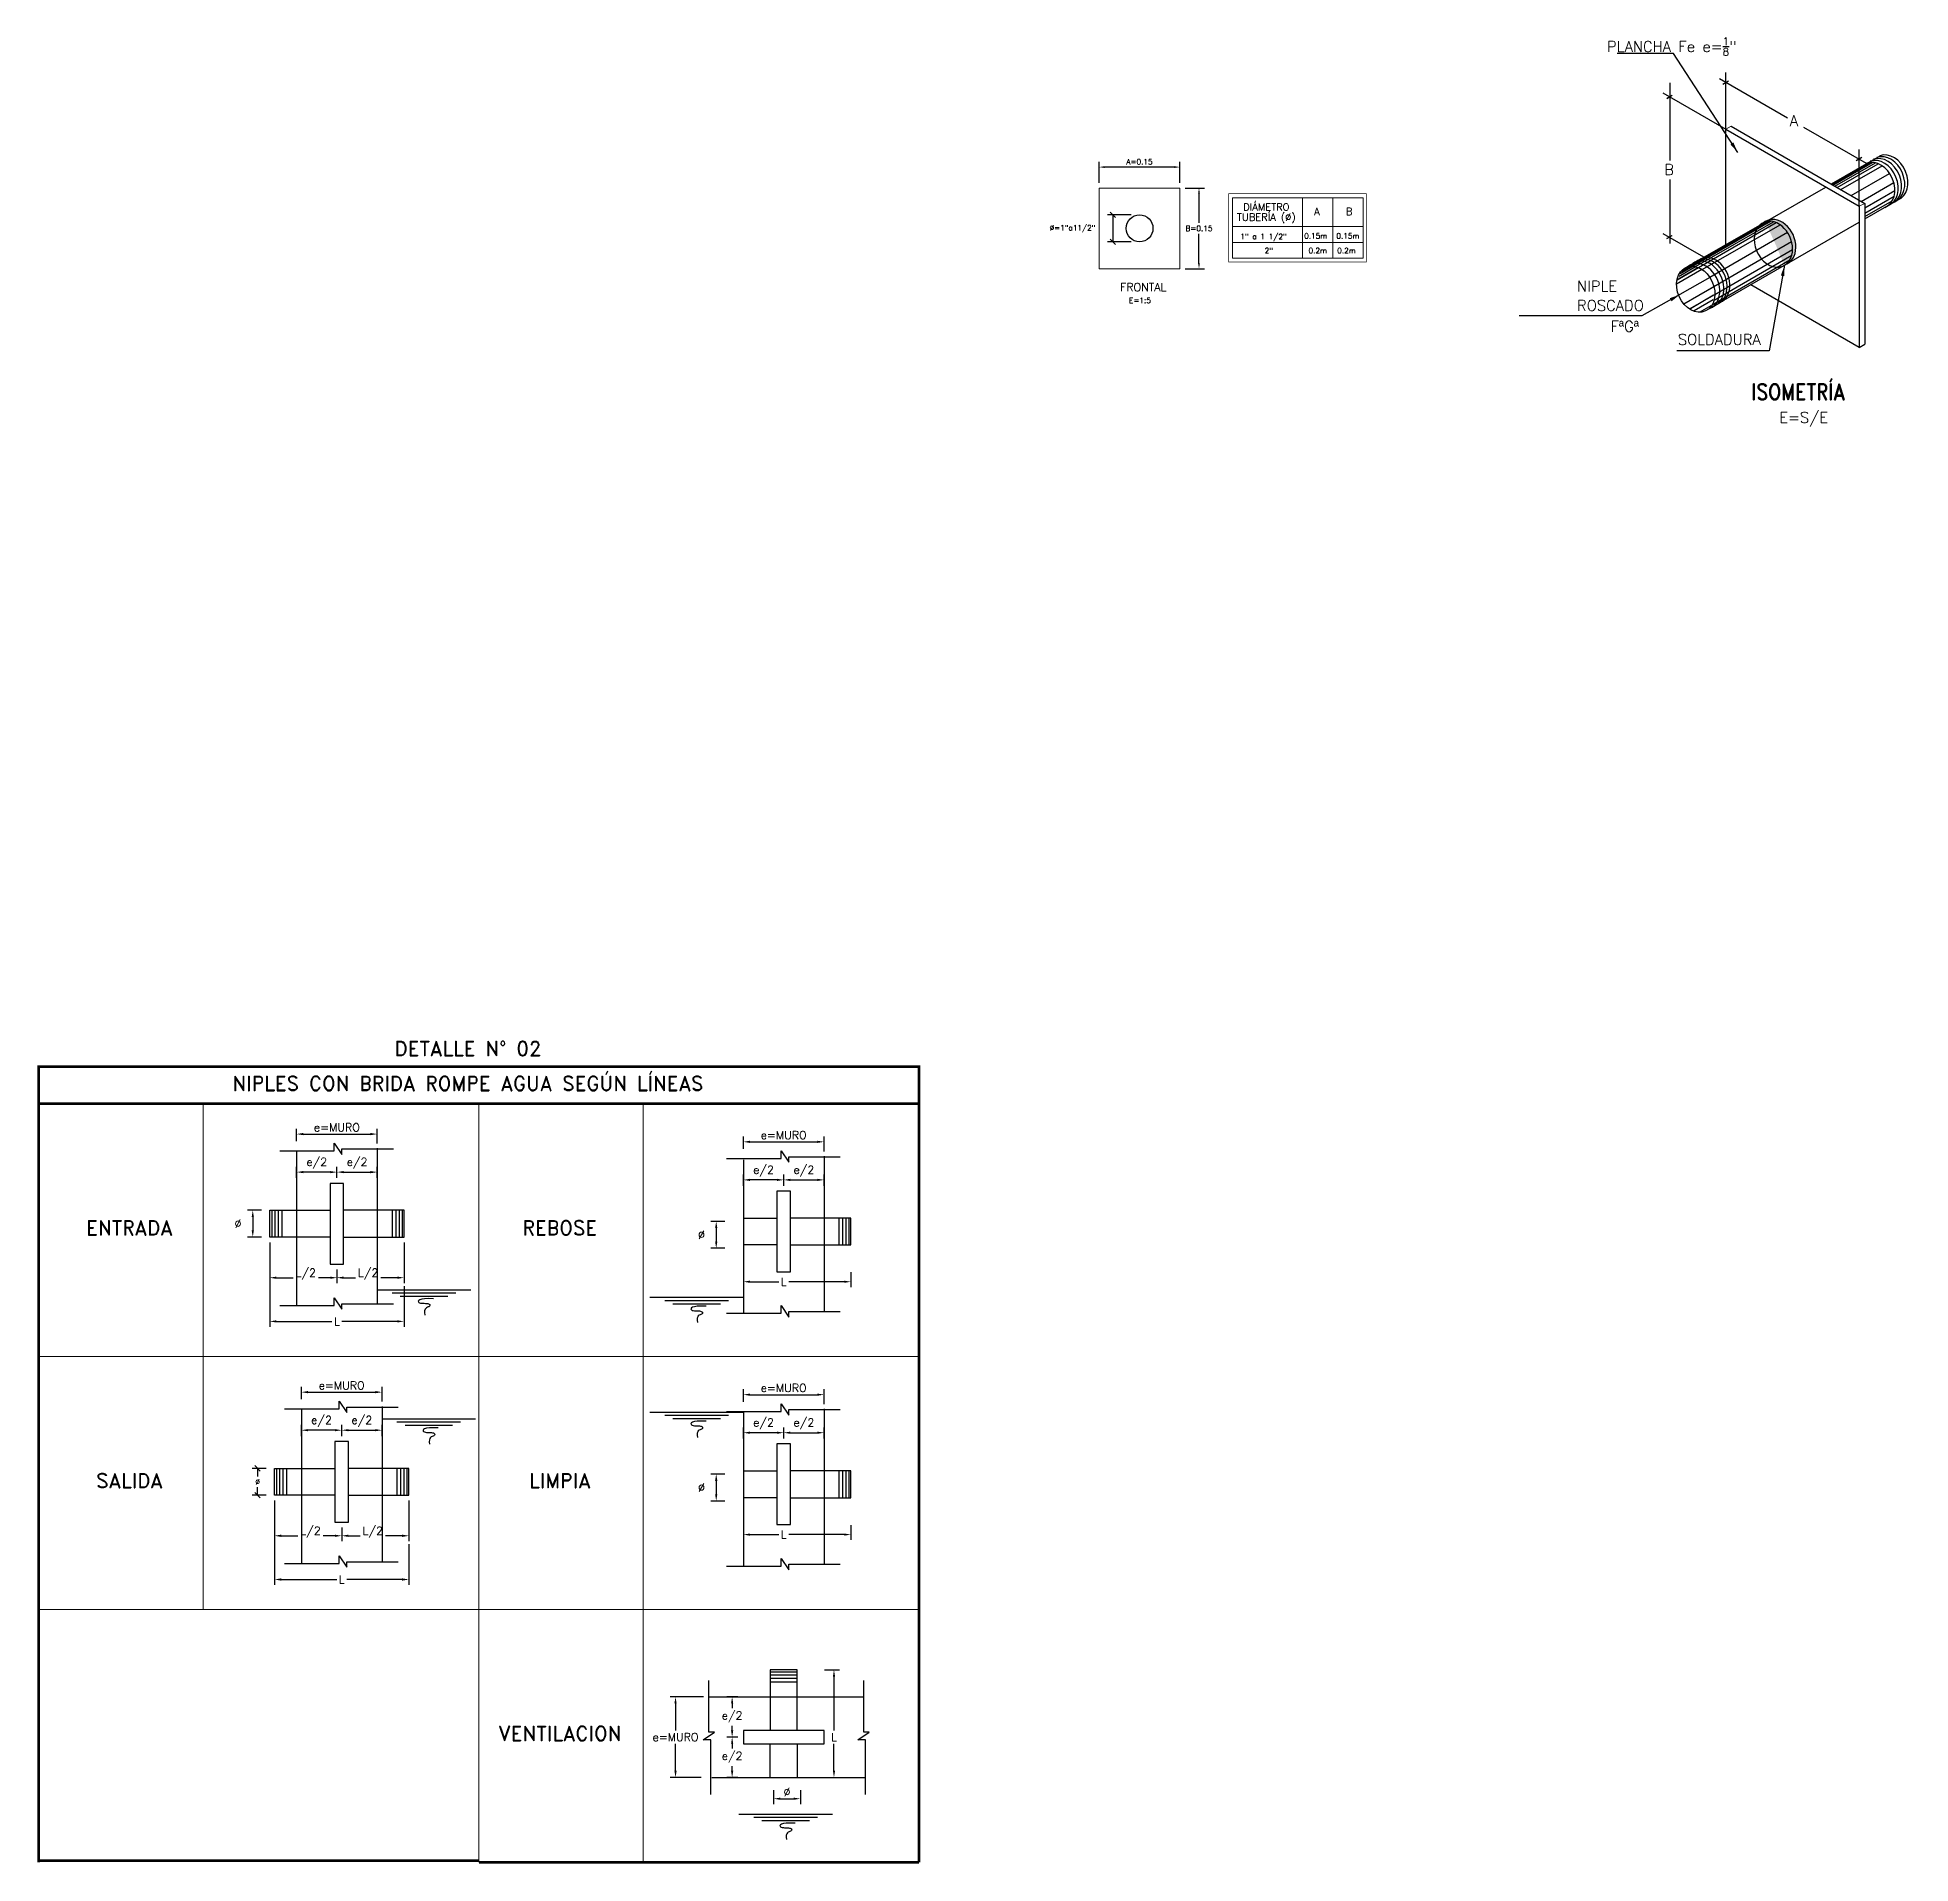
# Model space of a CAD drawing. Header units: metres. Extents: x -90 to 2507, y -28 to 972.
# Drawn here: x -65.69 to -62.206, y -27.772 to -24.376 of the extents above; entities that cross this region are included whole.
import ezdxf
from ezdxf.enums import TextEntityAlignment as Align

# ---------------------------------------------------------------- set-up
doc = ezdxf.new("R2010")
doc.units = ezdxf.units.M
for name, color, linetype in [('A-PISO', 9, 'Continuous'), ('G-acotado', 8, 'Continuous'), ('G-CUADROS', 8, 'Continuous'), ('G-textos-notas', 7, 'Continuous'), ('G-textos-subtitulo', 3, 'Continuous'), ('hatch', 9, 'Continuous'), ('LEYENDA', 7, 'Continuous'), ('S - VALVULA COMPUERTA', 2, 'Continuous'), ('S-TUBERIAS-NUEVAS', 3, 'Continuous'), ('S-TUBERIAS-NUEVAS-2', 8, 'Continuous'), ('TUBERIAS', 3, 'Continuous')]:
    doc.layers.add(name, color=color, linetype=linetype)
doc.layers.add('AGUA', color=4, linetype='Continuous', lineweight=20)
doc.styles.add('01COTAS', font='romans.shx')
doc.styles.add('10-NOTAS', font='romans.shx', dxfattribs={"height": 0.02})
doc.styles.add('150-NOTAS', font='romans.shx', dxfattribs={"height": 0.3})
doc.styles.add('150-SUBTITULO', font='romand.shx', dxfattribs={"height": 0.45})
doc.styles.add('20-SUBTITULO', font='romand.shx', dxfattribs={"height": 0.06})
doc.styles.add('5-SUBTITULO', font='romand.shx', dxfattribs={"height": 0.015})
doc.dimstyles.new('DIM-10-CORTE', dxfattribs={"dimscale": 0.01, "dimtxt": 2, "dimasz": 2, "dimexe": 2, "dimexo": 2, "dimgap": 1, "dimtad": 1, "dimtih": 1, "dimtoh": 1, "dimdsep": 46, "dimtxsty": '01COTAS', "dimcen": 25, "dimclrd": 256, "dimclre": 256, "dimclrt": 7, "dimadec": 0, "dimazin": 0, "dimtfac": 1, "dimtmove": 2, "dimatfit": 3, "dimfxl": 1, "dimtolj": 1, "dimtzin": 0, "dimarcsym": 0})
doc.dimstyles.new('DIM-5-CORTE', dxfattribs={"dimscale": 0.005, "dimtxt": 2, "dimasz": 2, "dimexe": 2, "dimexo": 2, "dimgap": 1, "dimtad": 1, "dimtih": 1, "dimtoh": 1, "dimdsep": 46, "dimtxsty": '01COTAS', "dimcen": 25, "dimclrd": 9, "dimclre": 9, "dimclrt": 7, "dimadec": 0, "dimazin": 0, "dimtfac": 1, "dimtmove": 2, "dimatfit": 3, "dimfxl": 1, "dimtolj": 1, "dimtzin": 0, "dimarcsym": 0})

msp = doc.modelspace()

# ---------------------------------------------------------------- texts
at = {"layer": 'G-textos-notas'}
for s, height, style, p in [('A', 0.02, '10-NOTAS', (-62.4303, -24.5405)), ('B', 0.02, '10-NOTAS', (-62.6639, -24.6315)), ('1" a 1 1/2"', 0.01, '150-NOTAS', (-63.4523, -24.751)), ('2"', 0.01, '150-NOTAS', (-63.4071, -24.7771)), ('0.15m', 0.01, '150-NOTAS', (-63.3336, -24.7498)), ('0.2m', 0.01, '150-NOTAS', (-63.3255, -24.7771)), ('0.15m', 0.01, '150-NOTAS', (-63.2737, -24.7498)), ('0.2m', 0.01, '150-NOTAS', (-63.272, -24.7771)), ('NIPLE ', 0.02, '10-NOTAS', (-62.8261, -24.8484)), ('ROSCADO', 0.02, '10-NOTAS', (-62.8261, -24.8842)), ('FªGª', 0.02, '10-NOTAS', (-62.7637, -24.9229)), ('SOLDADURA', 0.02, '10-NOTAS', (-62.6386, -24.9474))]:
    msp.add_text(s, height=height, dxfattribs=dict(at, style=style)).set_placement(p)
at = {"layer": 'G-textos-notas', "style": '10-NOTAS'}
msp.add_text('E=1:5', height=0.01, dxfattribs=at).set_placement((-63.6389, -24.8647, 33.9817), align=Align.MIDDLE_CENTER)
at = {"layer": 'G-textos-notas'}
for s, height, style, p in [('E=S/E', 0.02, '10-NOTAS', (-62.4047, -25.0839)), ('ENTRADA', 0.027, '150-SUBTITULO', (-65.5185, -26.5894)), ('REBOSE', 0.027, '150-SUBTITULO', (-64.718, -26.5894)), ('SALIDA', 0.027, '150-SUBTITULO', (-65.5185, -27.0596)), ('LIMPIA', 0.027, '150-SUBTITULO', (-64.718, -27.0596)), ('VENTILACION', 0.027, '150-SUBTITULO', (-64.718, -27.5297))]:
    msp.add_text(s, height=height, dxfattribs=dict(at, style=style)).set_placement(p, align=Align.MIDDLE)
at = {"layer": 'G-textos-notas', "insert": (-62.7703, -24.3758), "char_height": 0.02, "width": 0.256198, "attachment_point": 1, "style": '10-NOTAS'}
msp.add_mtext('\\A1;PLANCHA Fe e={\\H0.7x;\\S1/8;}"', dxfattribs=at)
at = {"layer": 'G-textos-subtitulo', "style": '150-SUBTITULO'}
for s, height, p in [('TUBERÍA (%%C)', 0.0135, (-63.4039, -24.7099)), ('DIÁMETRO', 0.0135, (-63.4039, -24.6888)), ('A', 0.0135, (-63.3098, -24.6994)), ('B', 0.0135, (-63.2501, -24.6994)), ('DETALLE N° 02', 0.027, (-64.8889, -26.256)), ('NIPLES CON BRIDA ROMPE AGUA SEGÚN LÍNEAS', 0.027, (-64.8889, -26.3164))]:
    msp.add_text(s, height=height, dxfattribs=at).set_placement(p, align=Align.MIDDLE)
at = {"layer": 'G-textos-subtitulo', "style": '5-SUBTITULO'}
msp.add_text('FRONTAL', height=0.015, dxfattribs=at).set_placement((-63.6329, -24.8476), align=Align.CENTER)
at = {"layer": 'G-textos-subtitulo', "style": '20-SUBTITULO', "width": 0.85}
msp.add_text('ISOMETRÍA', height=0.03, dxfattribs=at).set_placement((-62.5022, -25.0497))

# ---------------------------------------------------------------- blocks, each defined once
blk = doc.blocks.new('*D411')
at = {"layer": 'Defpoints', "color": 0, "transparency": 16777216}
for p in [(-65.1326, -26.5067), (-65.0576, -26.4858), (-65.0576, -26.5067)]:
    blk.add_point(p, dxfattribs=at)
at = {"layer": 'G-acotado', "color": 9, "lineweight": -2, "transparency": 16777216}
for p, q in [((-65.1326, -26.4967), (-65.1326, -26.4758)), ((-65.0576, -26.4967), (-65.0576, -26.4758)), ((-65.1201, -26.4858), (-65.0701, -26.4858))]:
    blk.add_line(p, q, dxfattribs=at)
at = {"layer": 'G-acotado', "color": 9, "transparency": 16777216}
for points in [[(-65.1201, -26.4838), (-65.1201, -26.4879), (-65.1326, -26.4858)], [(-65.0701, -26.4838), (-65.0701, -26.4879), (-65.0576, -26.4858)]]:
    blk.add_solid(points, dxfattribs=at)
at = {"layer": 'G-acotado', "color": 7, "transparency": 16777216, "insert": (-65.0951, -26.4694), "char_height": 0.015, "attachment_point": 5, "style": '01COTAS'}
blk.add_mtext('\\A1;e/2', dxfattribs=at)
blk = doc.blocks.new('*D412')
at = {"layer": 'Defpoints', "color": 0, "transparency": 16777216}
for p in [(-65.0076, -26.6067), (-65.1326, -26.6567), (-65.1326, -26.6822)]:
    blk.add_point(p, dxfattribs=at)
at = {"layer": 'G-acotado', "color": 9, "lineweight": -2, "transparency": 16777216}
for p, q in [((-65.0076, -26.6167), (-65.0076, -26.6922)), ((-65.1326, -26.6667), (-65.1326, -26.6922)), ((-65.1201, -26.6822), (-65.0982, -26.6822)), ((-65.0201, -26.6822), (-65.0511, -26.6822))]:
    blk.add_line(p, q, dxfattribs=at)
at = {"layer": 'G-acotado', "color": 9, "transparency": 16777216}
for points in [[(-65.1201, -26.6801), (-65.1201, -26.6843), (-65.1326, -26.6822)], [(-65.0201, -26.6801), (-65.0201, -26.6843), (-65.0076, -26.6822)]]:
    blk.add_solid(points, dxfattribs=at)
at = {"layer": 'G-acotado', "color": 7, "transparency": 16777216, "insert": (-65.0746, -26.6753), "char_height": 0.015, "attachment_point": 5, "style": '01COTAS'}
blk.add_mtext('\\A1;L/2', dxfattribs=at)
blk = doc.blocks.new('*D413')
at = {"layer": 'Defpoints', "color": 0, "transparency": 16777216}
for p in [(-65.2631, -26.5567), (-65.289, -26.6067), (-65.2631, -26.6067)]:
    blk.add_point(p, dxfattribs=at)
at = {"layer": 'G-acotado', "color": 9, "lineweight": -2, "transparency": 16777216}
for p, q in [((-65.2731, -26.5567), (-65.299, -26.5567)), ((-65.289, -26.5692), (-65.289, -26.5942)), ((-65.2731, -26.6067), (-65.299, -26.6067))]:
    blk.add_line(p, q, dxfattribs=at)
at = {"layer": 'G-acotado', "color": 9, "transparency": 16777216}
for points in [[(-65.2911, -26.5692), (-65.287, -26.5692), (-65.289, -26.5567)], [(-65.2911, -26.5942), (-65.287, -26.5942), (-65.289, -26.6067)]]:
    blk.add_solid(points, dxfattribs=at)
at = {"layer": 'G-acotado', "color": 7, "transparency": 16777216, "insert": (-65.3165, -26.5817), "char_height": 0.015, "attachment_point": 5, "style": '01COTAS'}
blk.add_mtext('\\A1;%%C', dxfattribs=at)
blk = doc.blocks.new('*D414')
at = {"layer": 'Defpoints', "color": 0, "transparency": 16777216}
for p in [(-65.2076, -26.4858), (-65.2076, -26.5067), (-65.1326, -26.5067)]:
    blk.add_point(p, dxfattribs=at)
at = {"layer": 'G-acotado', "color": 9, "lineweight": -2, "transparency": 16777216}
for p, q in [((-65.2076, -26.4967), (-65.2076, -26.4758)), ((-65.1326, -26.4967), (-65.1326, -26.4758)), ((-65.1451, -26.4858), (-65.1951, -26.4858))]:
    blk.add_line(p, q, dxfattribs=at)
at = {"layer": 'G-acotado', "color": 9, "transparency": 16777216}
for points in [[(-65.1951, -26.4838), (-65.1951, -26.4879), (-65.2076, -26.4858)], [(-65.1451, -26.4838), (-65.1451, -26.4879), (-65.1326, -26.4858)]]:
    blk.add_solid(points, dxfattribs=at)
at = {"layer": 'G-acotado', "color": 7, "transparency": 16777216, "insert": (-65.1701, -26.4694), "char_height": 0.015, "attachment_point": 5, "style": '01COTAS'}
blk.add_mtext('\\A1;e/2', dxfattribs=at)
blk = doc.blocks.new('*D415')
at = {"layer": 'Defpoints', "color": 0, "transparency": 16777216}
for p in [(-65.2576, -26.6067), (-65.1326, -26.6567), (-65.1326, -26.6822)]:
    blk.add_point(p, dxfattribs=at)
at = {"layer": 'G-acotado', "color": 9, "lineweight": -2, "transparency": 16777216}
for p, q in [((-65.2576, -26.6167), (-65.2576, -26.6922)), ((-65.2451, -26.6822), (-65.2141, -26.6822)), ((-65.1451, -26.6822), (-65.167, -26.6822)), ((-65.1326, -26.6667), (-65.1326, -26.6922))]:
    blk.add_line(p, q, dxfattribs=at)
at = {"layer": 'G-acotado', "color": 9, "transparency": 16777216}
for points in [[(-65.2451, -26.6801), (-65.2451, -26.6843), (-65.2576, -26.6822)], [(-65.1451, -26.6801), (-65.1451, -26.6843), (-65.1326, -26.6822)]]:
    blk.add_solid(points, dxfattribs=at)
at = {"layer": 'G-acotado', "color": 7, "transparency": 16777216, "insert": (-65.1905, -26.6753), "char_height": 0.015, "attachment_point": 5, "style": '01COTAS'}
blk.add_mtext('\\A1;L/2', dxfattribs=at)
blk = doc.blocks.new('*D416')
at = {"layer": 'Defpoints', "color": 0, "transparency": 16777216}
for p in [(-65.2576, -26.6167), (-65.0076, -26.688), (-65.2576, -26.7634)]:
    blk.add_point(p, dxfattribs=at)
at = {"layer": 'G-acotado', "color": 9, "lineweight": -2, "transparency": 16777216}
for p, q in [((-65.2576, -26.6267), (-65.2576, -26.7734)), ((-65.0076, -26.698), (-65.0076, -26.7734)), ((-65.2451, -26.7634), (-65.1419, -26.7634)), ((-65.0201, -26.7634), (-65.1233, -26.7634))]:
    blk.add_line(p, q, dxfattribs=at)
at = {"layer": 'G-acotado', "color": 9, "transparency": 16777216}
for points in [[(-65.2451, -26.7614), (-65.2451, -26.7655), (-65.2576, -26.7634)], [(-65.0201, -26.7614), (-65.0201, -26.7655), (-65.0076, -26.7634)]]:
    blk.add_solid(points, dxfattribs=at)
at = {"layer": 'G-acotado', "color": 7, "transparency": 16777216, "insert": (-65.1326, -26.7634), "char_height": 0.015, "attachment_point": 5, "style": '01COTAS'}
blk.add_mtext('\\A1;L', dxfattribs=at)
blk = doc.blocks.new('*D417')
at = {"color": 9, "lineweight": -2, "transparency": 16777216}
for p, q in [((-65.1237, -26.9767), (-65.1237, -26.9558)), ((-65.0487, -26.9767), (-65.0487, -26.9558)), ((-65.1112, -26.9658), (-65.0612, -26.9658))]:
    blk.add_line(p, q, dxfattribs=at)
at = {"color": 9, "transparency": 16777216}
for points in [[(-65.1112, -26.9637), (-65.1112, -26.9678), (-65.1237, -26.9658)], [(-65.0612, -26.9637), (-65.0612, -26.9678), (-65.0487, -26.9658)]]:
    blk.add_solid(points, dxfattribs=at)
at = {"layer": 'Defpoints', "color": 0, "transparency": 16777216}
for p in [(-65.1237, -26.9867), (-65.0487, -26.9658), (-65.0487, -26.9867)]:
    blk.add_point(p, dxfattribs=at)
at = {"color": 7, "transparency": 16777216, "insert": (-65.0862, -26.9493), "char_height": 0.015, "attachment_point": 5, "style": '01COTAS'}
blk.add_mtext('\\A1;e/2', dxfattribs=at)
blk = doc.blocks.new('*D418')
at = {"color": 9, "lineweight": -2, "transparency": 16777216}
for p, q in [((-64.9987, -27.0967), (-64.9987, -27.1721)), ((-65.1237, -27.1467), (-65.1237, -27.1721)), ((-65.1112, -27.1621), (-65.0893, -27.1621)), ((-65.0112, -27.1621), (-65.0422, -27.1621))]:
    blk.add_line(p, q, dxfattribs=at)
at = {"color": 9, "transparency": 16777216}
for points in [[(-65.1112, -27.16), (-65.1112, -27.1642), (-65.1237, -27.1621)], [(-65.0112, -27.16), (-65.0112, -27.1642), (-64.9987, -27.1621)]]:
    blk.add_solid(points, dxfattribs=at)
at = {"layer": 'Defpoints', "color": 0, "transparency": 16777216}
for p in [(-64.9987, -27.0867), (-65.1237, -27.1367), (-65.1237, -27.1621)]:
    blk.add_point(p, dxfattribs=at)
at = {"color": 7, "transparency": 16777216, "insert": (-65.0658, -27.1553), "char_height": 0.015, "attachment_point": 5, "style": '01COTAS'}
blk.add_mtext('\\A1;L/2', dxfattribs=at)
blk = doc.blocks.new('_Oblique')
at = {"color": 0, "linetype": 'ByBlock', "lineweight": -2}
blk.add_line((-0.5, -0.5), (0.5, 0.5), dxfattribs=at)
blk = doc.blocks.new('*D419')
at = {"color": 9, "lineweight": -2, "transparency": 16777216}
for p, q in [((-65.2642, -27.0367), (-65.2902, -27.0367)), ((-65.2802, -27.0367), (-65.2802, -27.0517)), ((-65.2642, -27.0867), (-65.2902, -27.0867)), ((-65.2802, -27.0867), (-65.2802, -27.0717))]:
    blk.add_line(p, q, dxfattribs=at)
at = {"layer": 'Defpoints', "color": 0, "transparency": 16777216}
for p in [(-65.2542, -27.0367), (-65.2802, -27.0867), (-65.2542, -27.0867)]:
    blk.add_point(p, dxfattribs=at)
at = {"color": 9, "lineweight": -2, "transparency": 16777216, "xscale": 0.01, "yscale": 0.01, "zscale": 0.01}
for p, rotation in [((-65.2802, -27.0367), 90), ((-65.2802, -27.0867), 270)]:
    blk.add_blockref('_Oblique', p, dxfattribs=dict(at, rotation=rotation))
at = {"color": 7, "transparency": 16777216, "insert": (-65.2802, -27.0617), "char_height": 0.01, "attachment_point": 5, "style": '01COTAS'}
blk.add_mtext('\\A1;%%C', dxfattribs=at)
blk = doc.blocks.new('*D420')
at = {"layer": 'Defpoints', "color": 0, "linetype": 'Continuous', "transparency": 16777216}
for p in [(-65.1987, -26.9658), (-65.1987, -26.9867), (-65.1237, -26.9867)]:
    blk.add_point(p, dxfattribs=at)
at = {"layer": 'S-TUBERIAS-NUEVAS-2', "color": 9, "linetype": 'Continuous', "lineweight": -2, "transparency": 16777216}
for p, q in [((-65.1987, -26.9767), (-65.1987, -26.9558)), ((-65.1237, -26.9767), (-65.1237, -26.9558)), ((-65.1362, -26.9658), (-65.1862, -26.9658))]:
    blk.add_line(p, q, dxfattribs=at)
at = {"layer": 'S-TUBERIAS-NUEVAS-2', "color": 9, "linetype": 'Continuous', "transparency": 16777216}
for points in [[(-65.1862, -26.9637), (-65.1862, -26.9678), (-65.1987, -26.9658)], [(-65.1362, -26.9637), (-65.1362, -26.9678), (-65.1237, -26.9658)]]:
    blk.add_solid(points, dxfattribs=at)
at = {"layer": 'S-TUBERIAS-NUEVAS-2', "color": 7, "linetype": 'Continuous', "transparency": 16777216, "insert": (-65.1612, -26.9493), "char_height": 0.015, "attachment_point": 5, "style": '01COTAS'}
blk.add_mtext('\\A1;e/2', dxfattribs=at)
blk = doc.blocks.new('*D421')
at = {"color": 9, "lineweight": -2, "transparency": 16777216}
for p, q in [((-65.2487, -27.0967), (-65.2487, -27.1721)), ((-65.2362, -27.1621), (-65.2052, -27.1621)), ((-65.1362, -27.1621), (-65.1581, -27.1621)), ((-65.1237, -27.1467), (-65.1237, -27.1721))]:
    blk.add_line(p, q, dxfattribs=at)
at = {"color": 9, "transparency": 16777216}
for points in [[(-65.2362, -27.16), (-65.2362, -27.1642), (-65.2487, -27.1621)], [(-65.1362, -27.16), (-65.1362, -27.1642), (-65.1237, -27.1621)]]:
    blk.add_solid(points, dxfattribs=at)
at = {"layer": 'Defpoints', "color": 0, "transparency": 16777216}
for p in [(-65.2487, -27.0867), (-65.1237, -27.1367), (-65.1237, -27.1621)]:
    blk.add_point(p, dxfattribs=at)
at = {"color": 7, "transparency": 16777216, "insert": (-65.1816, -27.1553), "char_height": 0.015, "attachment_point": 5, "style": '01COTAS'}
blk.add_mtext('\\A1;L/2', dxfattribs=at)
blk = doc.blocks.new('*D422')
at = {"color": 9, "lineweight": -2, "transparency": 16777216}
for p, q in [((-65.2487, -27.1067), (-65.2487, -27.2534)), ((-64.9987, -27.1779), (-64.9987, -27.2534)), ((-65.2362, -27.2434), (-65.133, -27.2434)), ((-65.0112, -27.2434), (-65.1144, -27.2434))]:
    blk.add_line(p, q, dxfattribs=at)
at = {"color": 9, "transparency": 16777216}
for points in [[(-65.2362, -27.2413), (-65.2362, -27.2455), (-65.2487, -27.2434)], [(-65.0112, -27.2413), (-65.0112, -27.2455), (-64.9987, -27.2434)]]:
    blk.add_solid(points, dxfattribs=at)
at = {"layer": 'Defpoints', "color": 0, "transparency": 16777216}
for p in [(-65.2487, -27.0967), (-64.9987, -27.1679), (-65.2487, -27.2434)]:
    blk.add_point(p, dxfattribs=at)
at = {"color": 7, "transparency": 16777216, "insert": (-65.1237, -27.2434), "char_height": 0.015, "attachment_point": 5, "style": '01COTAS'}
blk.add_mtext('\\A1;L', dxfattribs=at)
blk = doc.blocks.new('*D423')
at = {"layer": 'Defpoints', "color": 0, "transparency": 16777216}
for p in [(-64.3016, -26.9914), (-64.2266, -26.9705), (-64.2266, -26.9914)]:
    blk.add_point(p, dxfattribs=at)
at = {"layer": 'G-acotado', "color": 9, "lineweight": -2, "transparency": 16777216}
for p, q in [((-64.3016, -26.9814), (-64.3016, -26.9605)), ((-64.2266, -26.9814), (-64.2266, -26.9605)), ((-64.2891, -26.9705), (-64.2391, -26.9705))]:
    blk.add_line(p, q, dxfattribs=at)
at = {"layer": 'G-acotado', "color": 9, "transparency": 16777216}
for points in [[(-64.2891, -26.9684), (-64.2891, -26.9725), (-64.3016, -26.9705)], [(-64.2391, -26.9684), (-64.2391, -26.9725), (-64.2266, -26.9705)]]:
    blk.add_solid(points, dxfattribs=at)
at = {"layer": 'G-acotado', "color": 7, "transparency": 16777216, "insert": (-64.2641, -26.954), "char_height": 0.015, "attachment_point": 5, "style": '01COTAS'}
blk.add_mtext('\\A1;e/2', dxfattribs=at)
blk = doc.blocks.new('*D424')
at = {"layer": 'Defpoints', "color": 0, "transparency": 16777216}
for p in [(-64.4011, -27.0475), (-64.4271, -27.0975), (-64.4011, -27.0975)]:
    blk.add_point(p, dxfattribs=at)
at = {"layer": 'G-acotado', "color": 9, "lineweight": -2, "transparency": 16777216}
for p, q in [((-64.4111, -27.0475), (-64.4371, -27.0475)), ((-64.4271, -27.06), (-64.4271, -27.085)), ((-64.4111, -27.0975), (-64.4371, -27.0975))]:
    blk.add_line(p, q, dxfattribs=at)
at = {"layer": 'G-acotado', "color": 9, "transparency": 16777216}
for points in [[(-64.4292, -27.06), (-64.425, -27.06), (-64.4271, -27.0475)], [(-64.4292, -27.085), (-64.425, -27.085), (-64.4271, -27.0975)]]:
    blk.add_solid(points, dxfattribs=at)
at = {"layer": 'G-acotado', "color": 7, "transparency": 16777216, "insert": (-64.4546, -27.0725), "char_height": 0.015, "attachment_point": 5, "style": '01COTAS'}
blk.add_mtext('\\A1;%%C', dxfattribs=at)
blk = doc.blocks.new('*D425')
at = {"layer": 'Defpoints', "color": 0, "transparency": 16777216}
for p in [(-64.3766, -26.9705), (-64.3766, -26.9914), (-64.3016, -26.9914)]:
    blk.add_point(p, dxfattribs=at)
at = {"layer": 'G-acotado', "color": 9, "lineweight": -2, "transparency": 16777216}
for p, q in [((-64.3766, -26.9814), (-64.3766, -26.9605)), ((-64.3016, -26.9814), (-64.3016, -26.9605)), ((-64.3141, -26.9705), (-64.3641, -26.9705))]:
    blk.add_line(p, q, dxfattribs=at)
at = {"layer": 'G-acotado', "color": 9, "transparency": 16777216}
for points in [[(-64.3641, -26.9684), (-64.3641, -26.9725), (-64.3766, -26.9705)], [(-64.3141, -26.9684), (-64.3141, -26.9725), (-64.3016, -26.9705)]]:
    blk.add_solid(points, dxfattribs=at)
at = {"layer": 'G-acotado', "color": 7, "transparency": 16777216, "insert": (-64.3391, -26.954), "char_height": 0.015, "attachment_point": 5, "style": '01COTAS'}
blk.add_mtext('\\A1;e/2', dxfattribs=at)
blk = doc.blocks.new('*D426')
at = {"layer": 'Defpoints', "color": 0, "transparency": 16777216}
for p in [(-64.3766, -27.1303), (-64.1766, -27.1322), (-64.3766, -27.1599)]:
    blk.add_point(p, dxfattribs=at)
at = {"layer": 'G-acotado', "color": 9, "lineweight": -2, "transparency": 16777216}
for p, q in [((-64.3766, -27.1403), (-64.3766, -27.1699)), ((-64.3641, -27.1599), (-64.3109, -27.1599)), ((-64.1891, -27.1599), (-64.2923, -27.1599)), ((-64.1766, -27.1422), (-64.1766, -27.1699))]:
    blk.add_line(p, q, dxfattribs=at)
at = {"layer": 'G-acotado', "color": 9, "transparency": 16777216}
for points in [[(-64.3641, -27.1578), (-64.3641, -27.162), (-64.3766, -27.1599)], [(-64.1891, -27.1578), (-64.1891, -27.162), (-64.1766, -27.1599)]]:
    blk.add_solid(points, dxfattribs=at)
at = {"layer": 'G-acotado', "color": 7, "transparency": 16777216, "insert": (-64.3016, -27.1599), "char_height": 0.015, "attachment_point": 5, "style": '01COTAS'}
blk.add_mtext('\\A1;L', dxfattribs=at)
blk = doc.blocks.new('*D427')
at = {"layer": 'Defpoints', "color": 0, "transparency": 16777216}
for p in [(-64.3975, -27.4615), (-64.3766, -27.4615), (-64.3766, -27.5365)]:
    blk.add_point(p, dxfattribs=at)
at = {"layer": 'G-acotado', "color": 9, "lineweight": -2, "transparency": 16777216}
for p, q in [((-64.3866, -27.4615), (-64.4075, -27.4615)), ((-64.3975, -27.474), (-64.3975, -27.4826)), ((-64.3975, -27.524), (-64.3975, -27.5155)), ((-64.3866, -27.5365), (-64.4075, -27.5365))]:
    blk.add_line(p, q, dxfattribs=at)
at = {"layer": 'G-acotado', "color": 9, "transparency": 16777216}
for points in [[(-64.3996, -27.474), (-64.3954, -27.474), (-64.3975, -27.4615)], [(-64.3996, -27.524), (-64.3954, -27.524), (-64.3975, -27.5365)]]:
    blk.add_solid(points, dxfattribs=at)
at = {"layer": 'G-acotado', "color": 7, "transparency": 16777216, "insert": (-64.3975, -27.499), "char_height": 0.015, "attachment_point": 5, "style": '01COTAS'}
blk.add_mtext('\\A1;e/2', dxfattribs=at)
blk = doc.blocks.new('*D428')
at = {"layer": 'Defpoints', "color": 0, "transparency": 16777216}
for p in [(-64.3204, -27.6251), (-64.2704, -27.6251), (-64.2704, -27.6511)]:
    blk.add_point(p, dxfattribs=at)
at = {"layer": 'G-acotado', "color": 9, "lineweight": -2, "transparency": 16777216}
for p, q in [((-64.3204, -27.6351), (-64.3204, -27.6611)), ((-64.3079, -27.6511), (-64.2829, -27.6511)), ((-64.2704, -27.6351), (-64.2704, -27.6611))]:
    blk.add_line(p, q, dxfattribs=at)
at = {"layer": 'G-acotado', "color": 9, "transparency": 16777216}
for points in [[(-64.3079, -27.649), (-64.3079, -27.6531), (-64.3204, -27.6511)], [(-64.2829, -27.649), (-64.2829, -27.6531), (-64.2704, -27.6511)]]:
    blk.add_solid(points, dxfattribs=at)
at = {"layer": 'G-acotado', "color": 7, "transparency": 16777216, "insert": (-64.2954, -27.6386), "char_height": 0.015, "attachment_point": 5, "style": '01COTAS'}
blk.add_mtext('\\A1;%%C', dxfattribs=at)
blk = doc.blocks.new('*D429')
at = {"layer": 'Defpoints', "color": 0, "transparency": 16777216}
for p in [(-64.3766, -27.5365), (-64.3975, -27.6115), (-64.3766, -27.6115)]:
    blk.add_point(p, dxfattribs=at)
at = {"layer": 'G-acotado', "color": 9, "lineweight": -2, "transparency": 16777216}
for p, q in [((-64.3866, -27.5365), (-64.4075, -27.5365)), ((-64.3975, -27.549), (-64.3975, -27.5576)), ((-64.3975, -27.599), (-64.3975, -27.5905)), ((-64.3866, -27.6115), (-64.4075, -27.6115))]:
    blk.add_line(p, q, dxfattribs=at)
at = {"layer": 'G-acotado', "color": 9, "transparency": 16777216}
for points in [[(-64.3996, -27.549), (-64.3954, -27.549), (-64.3975, -27.5365)], [(-64.3996, -27.599), (-64.3954, -27.599), (-64.3975, -27.6115)]]:
    blk.add_solid(points, dxfattribs=at)
at = {"layer": 'G-acotado', "color": 7, "transparency": 16777216, "insert": (-64.3975, -27.574), "char_height": 0.015, "attachment_point": 5, "style": '01COTAS'}
blk.add_mtext('\\A1;e/2', dxfattribs=at)
blk = doc.blocks.new('*D430')
at = {"layer": 'Defpoints', "color": 0, "transparency": 16777216}
for p in [(-64.2358, -27.4115), (-64.2377, -27.6115), (-64.2081, -27.6115)]:
    blk.add_point(p, dxfattribs=at)
at = {"layer": 'G-acotado', "color": 9, "lineweight": -2, "transparency": 16777216}
for p, q in [((-64.2258, -27.4115), (-64.1981, -27.4115)), ((-64.2081, -27.424), (-64.2081, -27.524)), ((-64.2081, -27.599), (-64.2081, -27.549)), ((-64.2277, -27.6115), (-64.1981, -27.6115))]:
    blk.add_line(p, q, dxfattribs=at)
at = {"layer": 'G-acotado', "color": 9, "transparency": 16777216}
for points in [[(-64.2101, -27.424), (-64.206, -27.424), (-64.2081, -27.4115)], [(-64.2101, -27.599), (-64.206, -27.599), (-64.2081, -27.6115)]]:
    blk.add_solid(points, dxfattribs=at)
at = {"layer": 'G-acotado', "color": 7, "transparency": 16777216, "insert": (-64.2081, -27.5365), "char_height": 0.015, "attachment_point": 5, "style": '01COTAS'}
blk.add_mtext('\\A1;L', dxfattribs=at)
blk = doc.blocks.new('*D431')
at = {"layer": 'Defpoints', "color": 0, "transparency": 16777216}
for p in [(-64.2266, -26.5003), (-64.3016, -26.5212), (-64.2266, -26.5212)]:
    blk.add_point(p, dxfattribs=at)
at = {"layer": 'G-acotado', "color": 9, "lineweight": -2, "transparency": 16777216}
for p, q in [((-64.3016, -26.5112), (-64.3016, -26.4903)), ((-64.2891, -26.5003), (-64.2391, -26.5003)), ((-64.2266, -26.5112), (-64.2266, -26.4903))]:
    blk.add_line(p, q, dxfattribs=at)
at = {"layer": 'G-acotado', "color": 9, "transparency": 16777216}
for points in [[(-64.2891, -26.4982), (-64.2891, -26.5024), (-64.3016, -26.5003)], [(-64.2391, -26.4982), (-64.2391, -26.5024), (-64.2266, -26.5003)]]:
    blk.add_solid(points, dxfattribs=at)
at = {"layer": 'G-acotado', "color": 7, "transparency": 16777216, "insert": (-64.2641, -26.4839), "char_height": 0.015, "attachment_point": 5, "style": '01COTAS'}
blk.add_mtext('\\A1;e/2', dxfattribs=at)
blk = doc.blocks.new('*D432')
at = {"layer": 'Defpoints', "color": 0, "transparency": 16777216}
for p in [(-64.4011, -26.5774), (-64.4271, -26.6274), (-64.4011, -26.6274)]:
    blk.add_point(p, dxfattribs=at)
at = {"layer": 'G-acotado', "color": 9, "lineweight": -2, "transparency": 16777216}
for p, q in [((-64.4111, -26.5774), (-64.4371, -26.5774)), ((-64.4271, -26.5899), (-64.4271, -26.6149)), ((-64.4111, -26.6274), (-64.4371, -26.6274))]:
    blk.add_line(p, q, dxfattribs=at)
at = {"layer": 'G-acotado', "color": 9, "transparency": 16777216}
for points in [[(-64.4292, -26.5899), (-64.425, -26.5899), (-64.4271, -26.5774)], [(-64.4292, -26.6149), (-64.425, -26.6149), (-64.4271, -26.6274)]]:
    blk.add_solid(points, dxfattribs=at)
at = {"layer": 'G-acotado', "color": 7, "transparency": 16777216, "insert": (-64.4546, -26.6024), "char_height": 0.015, "attachment_point": 5, "style": '01COTAS'}
blk.add_mtext('\\A1;%%C', dxfattribs=at)
blk = doc.blocks.new('*D433')
at = {"layer": 'Defpoints', "color": 0, "transparency": 16777216}
for p in [(-64.3766, -26.5003), (-64.3766, -26.5212), (-64.3016, -26.5212)]:
    blk.add_point(p, dxfattribs=at)
at = {"layer": 'G-acotado', "color": 9, "lineweight": -2, "transparency": 16777216}
for p, q in [((-64.3766, -26.5112), (-64.3766, -26.4903)), ((-64.3141, -26.5003), (-64.3641, -26.5003)), ((-64.3016, -26.5112), (-64.3016, -26.4903))]:
    blk.add_line(p, q, dxfattribs=at)
at = {"layer": 'G-acotado', "color": 9, "transparency": 16777216}
for points in [[(-64.3641, -26.4982), (-64.3641, -26.5024), (-64.3766, -26.5003)], [(-64.3141, -26.4982), (-64.3141, -26.5024), (-64.3016, -26.5003)]]:
    blk.add_solid(points, dxfattribs=at)
at = {"layer": 'G-acotado', "color": 7, "transparency": 16777216, "insert": (-64.3391, -26.4839), "char_height": 0.015, "attachment_point": 5, "style": '01COTAS'}
blk.add_mtext('\\A1;e/2', dxfattribs=at)
blk = doc.blocks.new('*D434')
at = {"layer": 'Defpoints', "color": 0, "transparency": 16777216}
for p in [(-64.3766, -26.6601), (-64.1766, -26.662), (-64.3766, -26.6897)]:
    blk.add_point(p, dxfattribs=at)
at = {"layer": 'G-acotado', "color": 9, "lineweight": -2, "transparency": 16777216}
for p, q in [((-64.3766, -26.6701), (-64.3766, -26.6997)), ((-64.1766, -26.672), (-64.1766, -26.6997)), ((-64.3641, -26.6897), (-64.3109, -26.6897)), ((-64.1891, -26.6897), (-64.2923, -26.6897))]:
    blk.add_line(p, q, dxfattribs=at)
at = {"layer": 'G-acotado', "color": 9, "transparency": 16777216}
for points in [[(-64.3641, -26.6876), (-64.3641, -26.6918), (-64.3766, -26.6897)], [(-64.1891, -26.6876), (-64.1891, -26.6918), (-64.1766, -26.6897)]]:
    blk.add_solid(points, dxfattribs=at)
at = {"layer": 'G-acotado', "color": 7, "transparency": 16777216, "insert": (-64.3016, -26.6897), "char_height": 0.015, "attachment_point": 5, "style": '01COTAS'}
blk.add_mtext('\\A1;L', dxfattribs=at)
blk = doc.blocks.new('*D574')
at = {"layer": 'Defpoints', "color": 0, "transparency": 16777216}
for p in [(-65.2076, -26.4382), (-65.0576, -26.4151), (-65.0576, -26.4428)]:
    blk.add_point(p, dxfattribs=at)
at = {"layer": 'G-acotado', "color": 9, "lineweight": -2, "transparency": 16777216}
for p, q in [((-65.2076, -26.4282), (-65.2076, -26.4051)), ((-65.0576, -26.4328), (-65.0576, -26.4051)), ((-65.1951, -26.4151), (-65.0701, -26.4151))]:
    blk.add_line(p, q, dxfattribs=at)
at = {"layer": 'G-acotado', "color": 9, "transparency": 16777216}
for points in [[(-65.1951, -26.413), (-65.1951, -26.4172), (-65.2076, -26.4151)], [(-65.0701, -26.413), (-65.0701, -26.4172), (-65.0576, -26.4151)]]:
    blk.add_solid(points, dxfattribs=at)
at = {"layer": 'G-acotado', "color": 7, "transparency": 16777216, "insert": (-65.1326, -26.4026), "char_height": 0.015, "attachment_point": 5, "style": '01COTAS'}
blk.add_mtext('\\A1;e=MURO', dxfattribs=at)
blk = doc.blocks.new('*D435')
at = {"layer": 'Defpoints', "color": 0, "transparency": 16777216}
for p in [(-65.1987, -26.9181), (-65.0487, -26.895), (-65.0487, -26.9227)]:
    blk.add_point(p, dxfattribs=at)
at = {"layer": 'G-acotado', "color": 9, "lineweight": -2, "transparency": 16777216}
for p, q in [((-65.1987, -26.9081), (-65.1987, -26.885)), ((-65.0487, -26.9127), (-65.0487, -26.885)), ((-65.1862, -26.895), (-65.0612, -26.895))]:
    blk.add_line(p, q, dxfattribs=at)
at = {"layer": 'G-acotado', "color": 9, "transparency": 16777216}
for points in [[(-65.1862, -26.8929), (-65.1862, -26.8971), (-65.1987, -26.895)], [(-65.0612, -26.8929), (-65.0612, -26.8971), (-65.0487, -26.895)]]:
    blk.add_solid(points, dxfattribs=at)
at = {"layer": 'G-acotado', "color": 7, "transparency": 16777216, "insert": (-65.1237, -26.8825), "char_height": 0.015, "attachment_point": 5, "style": '01COTAS'}
blk.add_mtext('\\A1;e=MURO', dxfattribs=at)
blk = doc.blocks.new('*D436')
at = {"layer": 'Defpoints', "color": 0, "transparency": 16777216}
for p in [(-64.2266, -26.4295), (-64.3766, -26.4527), (-64.2266, -26.4572)]:
    blk.add_point(p, dxfattribs=at)
at = {"layer": 'G-acotado', "color": 9, "lineweight": -2, "transparency": 16777216}
for p, q in [((-64.3766, -26.4427), (-64.3766, -26.4195)), ((-64.3641, -26.4295), (-64.2391, -26.4295)), ((-64.2266, -26.4472), (-64.2266, -26.4195))]:
    blk.add_line(p, q, dxfattribs=at)
at = {"layer": 'G-acotado', "color": 9, "transparency": 16777216}
for points in [[(-64.3641, -26.4274), (-64.3641, -26.4316), (-64.3766, -26.4295)], [(-64.2391, -26.4274), (-64.2391, -26.4316), (-64.2266, -26.4295)]]:
    blk.add_solid(points, dxfattribs=at)
at = {"layer": 'G-acotado', "color": 7, "transparency": 16777216, "insert": (-64.3016, -26.417), "char_height": 0.015, "attachment_point": 5, "style": '01COTAS'}
blk.add_mtext('\\A1;e=MURO', dxfattribs=at)
blk = doc.blocks.new('*D437')
at = {"layer": 'Defpoints', "color": 0, "transparency": 16777216}
for p in [(-64.3766, -26.9228), (-64.2266, -26.8997), (-64.2266, -26.9274)]:
    blk.add_point(p, dxfattribs=at)
at = {"layer": 'G-acotado', "color": 9, "lineweight": -2, "transparency": 16777216}
for p, q in [((-64.3766, -26.9128), (-64.3766, -26.8897)), ((-64.2266, -26.9174), (-64.2266, -26.8897)), ((-64.3641, -26.8997), (-64.2391, -26.8997))]:
    blk.add_line(p, q, dxfattribs=at)
at = {"layer": 'G-acotado', "color": 9, "transparency": 16777216}
for points in [[(-64.3641, -26.8976), (-64.3641, -26.9018), (-64.3766, -26.8997)], [(-64.2391, -26.8976), (-64.2391, -26.9018), (-64.2266, -26.8997)]]:
    blk.add_solid(points, dxfattribs=at)
at = {"layer": 'G-acotado', "color": 7, "transparency": 16777216, "insert": (-64.3016, -26.8872), "char_height": 0.015, "attachment_point": 5, "style": '01COTAS'}
blk.add_mtext('\\A1;e=MURO', dxfattribs=at)
blk = doc.blocks.new('*D438')
at = {"layer": 'Defpoints', "color": 0, "transparency": 16777216}
for p in [(-64.5028, -27.4615), (-64.4406, -27.4615), (-64.4451, -27.6115)]:
    blk.add_point(p, dxfattribs=at)
at = {"layer": 'G-acotado', "color": 9, "lineweight": -2, "transparency": 16777216}
for p, q in [((-64.4506, -27.4615), (-64.5128, -27.4615)), ((-64.5028, -27.474), (-64.5028, -27.524)), ((-64.5028, -27.599), (-64.5028, -27.549)), ((-64.4551, -27.6115), (-64.5128, -27.6115))]:
    blk.add_line(p, q, dxfattribs=at)
at = {"layer": 'G-acotado', "color": 9, "transparency": 16777216}
for points in [[(-64.5049, -27.474), (-64.5007, -27.474), (-64.5028, -27.4615)], [(-64.5049, -27.599), (-64.5007, -27.599), (-64.5028, -27.6115)]]:
    blk.add_solid(points, dxfattribs=at)
at = {"layer": 'G-acotado', "color": 7, "transparency": 16777216, "insert": (-64.5028, -27.5365), "char_height": 0.015, "attachment_point": 5, "style": '01COTAS'}
blk.add_mtext('\\A1;e=MURO', dxfattribs=at)
blk = doc.blocks.new('*D469')
at = {"layer": 'Defpoints', "color": 0, "transparency": 16777216}
for p in [(-63.7148, -24.6168), (-63.7148, -24.6558), (-63.5648, -24.6558)]:
    blk.add_point(p, dxfattribs=at)
at = {"layer": 'G-acotado', "color": 9, "lineweight": -2, "transparency": 16777216}
for p, q in [((-63.7148, -24.6458), (-63.7148, -24.6068)), ((-63.5748, -24.6168), (-63.7048, -24.6168)), ((-63.5648, -24.6458), (-63.5648, -24.6068))]:
    blk.add_line(p, q, dxfattribs=at)
at = {"layer": 'G-acotado', "color": 9, "transparency": 16777216}
for points in [[(-63.7048, -24.6151), (-63.7048, -24.6185), (-63.7148, -24.6168)], [(-63.5748, -24.6151), (-63.5748, -24.6185), (-63.5648, -24.6168)]]:
    blk.add_solid(points, dxfattribs=at)
at = {"layer": 'G-acotado', "color": 7, "transparency": 16777216, "insert": (-63.6398, -24.6068), "char_height": 0.01, "attachment_point": 5, "style": '01COTAS'}
blk.add_mtext('\\A1;A=0.15', dxfattribs=at)
blk = doc.blocks.new('*D470')
at = {"color": 9, "lineweight": -2, "transparency": 16777216}
for p, q in [((-63.5548, -24.6558), (-63.5192, -24.6558)), ((-63.5292, -24.6658), (-63.5292, -24.7208)), ((-63.5292, -24.7958), (-63.5292, -24.7408)), ((-63.5548, -24.8058), (-63.5192, -24.8058))]:
    blk.add_line(p, q, dxfattribs=at)
at = {"color": 9, "transparency": 16777216}
for points in [[(-63.5309, -24.6658), (-63.5275, -24.6658), (-63.5292, -24.6558)], [(-63.5309, -24.7958), (-63.5275, -24.7958), (-63.5292, -24.8058)]]:
    blk.add_solid(points, dxfattribs=at)
at = {"layer": 'Defpoints', "color": 0, "transparency": 16777216}
for p in [(-63.5648, -24.6558), (-63.5292, -24.6558), (-63.5648, -24.8058)]:
    blk.add_point(p, dxfattribs=at)
at = {"color": 7, "transparency": 16777216, "insert": (-63.5292, -24.7308), "char_height": 0.01, "attachment_point": 5, "style": '01COTAS'}
blk.add_mtext('\\A1;B=0.15', dxfattribs=at)
blk = doc.blocks.new('*D471')
at = {"color": 9, "lineweight": -2, "transparency": 16777216}
for p, q in [((-63.6553, -24.7058), (-63.6994, -24.7058)), ((-63.6894, -24.7058), (-63.6894, -24.7558)), ((-63.6553, -24.7558), (-63.6994, -24.7558))]:
    blk.add_line(p, q, dxfattribs=at)
at = {"layer": 'Defpoints', "color": 0, "transparency": 16777216}
for p in [(-63.6453, -24.7058), (-63.6894, -24.7558), (-63.6453, -24.7558)]:
    blk.add_point(p, dxfattribs=at)
at = {"color": 9, "lineweight": -2, "transparency": 16777216, "xscale": 0.01, "yscale": 0.01, "zscale": 0.01}
for p, rotation in [((-63.6894, -24.7058), 90), ((-63.6894, -24.7558), 270)]:
    blk.add_blockref('_Oblique', p, dxfattribs=dict(at, rotation=rotation))
at = {"color": 7, "transparency": 16777216, "insert": (-63.7645, -24.7313), "char_height": 0.01, "attachment_point": 5, "style": '01COTAS'}
blk.add_mtext('\\A1;%%C=1"a11/2"', dxfattribs=at)

# ---------------------------------------------------------------- dimensions: what is measured, and where the dimension line sits
dim = msp.add_linear_dim(base=(-63.5292, -24.6558), p1=(-63.5648, -24.8058), p2=(-63.5648, -24.6558), angle=90, text='B=<>', dimstyle='DIM-5-CORTE')
dim.commit()
dim.dimension.update_dxf_attribs({"geometry": '*D470', "text_midpoint": (-63.5292, -24.7308)})
dim = msp.add_linear_dim(base=(-63.6894, -24.7558), p1=(-63.6453, -24.7058), p2=(-63.6453, -24.7558), angle=90, text='%%C=1"a11/2"', dimstyle='DIM-5-CORTE', override={"dimblk1": 'Oblique', "dimblk2": 'Oblique', "dimsah": 1})
dim.commit()
dim.dimension.update_dxf_attribs({"geometry": '*D471', "text_midpoint": (-63.7645, -24.7313), "dimtype": 160})
at = {"color": 9}
dim = msp.add_linear_dim(base=(-65.0487, -26.9658), p1=(-65.1237, -26.9867), p2=(-65.0487, -26.9867), text='e/2', dimstyle='DIM-5-CORTE', override={"dimtxt": 3, "dimasz": 2.5}, dxfattribs=at)
dim.commit()
dim.dimension.update_dxf_attribs({"geometry": '*D417', "text_midpoint": (-65.0862, -26.9493)})
dim = msp.add_linear_dim(base=(-65.2802, -27.0867), p1=(-65.2542, -27.0367), p2=(-65.2542, -27.0867), angle=90, text='%%C', dimstyle='DIM-5-CORTE', override={"dimblk1": 'Oblique', "dimblk2": 'Oblique', "dimsah": 1})
dim.commit()
dim.dimension.update_dxf_attribs({"geometry": '*D419', "text_midpoint": (-65.2802, -27.0617)})
dim = msp.add_linear_dim(base=(-65.1237, -27.1621), p1=(-65.2487, -27.0867), p2=(-65.1237, -27.1367), text='L/2', dimstyle='DIM-5-CORTE', override={"dimtxt": 3, "dimasz": 2.5}, dxfattribs=at)
dim.commit()
dim.dimension.update_dxf_attribs({"geometry": '*D421', "text_midpoint": (-65.1816, -27.1553), "dimtype": 160})
for base, p1, p2, text, picture, middle in [((-65.2487, -27.2434), (-64.9987, -27.1679), (-65.2487, -27.0967), 'L', '*D422', (-65.1237, -27.2434)), ((-65.1237, -27.1621), (-64.9987, -27.0867), (-65.1237, -27.1367), 'L/2', '*D418', (-65.0658, -27.1553))]:
    dim = msp.add_linear_dim(base=base, p1=p1, p2=p2, angle=180, text=text, dimstyle='DIM-5-CORTE', override={"dimtxt": 3, "dimasz": 2.5}, dxfattribs=at)
    dim.commit()
    dim.dimension.update_dxf_attribs({"geometry": picture, "text_midpoint": middle, "dimtype": 160})
at = {"layer": 'G-acotado'}
dim = msp.add_linear_dim(base=(-63.7148, -24.6168), p1=(-63.5648, -24.6558), p2=(-63.7148, -24.6558), text='A=<>', dimstyle='DIM-5-CORTE', dxfattribs=at)
dim.commit()
dim.dimension.update_dxf_attribs({"geometry": '*D469', "text_midpoint": (-63.6398, -24.6068)})
at = {"layer": 'G-acotado', "color": 9}
for base, p1, p2, text, picture, middle in [((-65.0576, -26.4151), (-65.2076, -26.4382), (-65.0576, -26.4428), 'e=MURO', '*D574', (-65.1326, -26.4026)), ((-64.2266, -26.4295), (-64.3766, -26.4527), (-64.2266, -26.4572), 'e=MURO', '*D436', (-64.3016, -26.417)), ((-65.0576, -26.4858), (-65.1326, -26.5067), (-65.0576, -26.5067), 'e/2', '*D411', (-65.0951, -26.4694)), ((-64.2266, -26.5003), (-64.3016, -26.5212), (-64.2266, -26.5212), 'e/2', '*D431', (-64.2641, -26.4839)), ((-65.0487, -26.895), (-65.1987, -26.9181), (-65.0487, -26.9227), 'e=MURO', '*D435', (-65.1237, -26.8825)), ((-64.2266, -26.8997), (-64.3766, -26.9228), (-64.2266, -26.9274), 'e=MURO', '*D437', (-64.3016, -26.8872)), ((-64.2266, -26.9705), (-64.3016, -26.9914), (-64.2266, -26.9914), 'e/2', '*D423', (-64.2641, -26.954))]:
    dim = msp.add_linear_dim(base=base, p1=p1, p2=p2, text=text, dimstyle='DIM-5-CORTE', override={"dimtxt": 3, "dimasz": 2.5}, dxfattribs=at)
    dim.commit()
    dim.dimension.update_dxf_attribs({"geometry": picture, "text_midpoint": middle})
for base, p1, p2, angle, text, picture, middle in [((-65.2076, -26.4858), (-65.1326, -26.5067), (-65.2076, -26.5067), 180, 'e/2', '*D414', (-65.1701, -26.4694)), ((-64.3766, -26.5003), (-64.3016, -26.5212), (-64.3766, -26.5212), 180, 'e/2', '*D433', (-64.3391, -26.4839)), ((-65.289, -26.6067), (-65.2631, -26.5567), (-65.2631, -26.6067), 90, '%%C', '*D413', (-65.3165, -26.5817)), ((-64.4271, -26.6274), (-64.4011, -26.5774), (-64.4011, -26.6274), 90, '%%C', '*D432', (-64.4546, -26.6024)), ((-64.3766, -26.9705), (-64.3016, -26.9914), (-64.3766, -26.9914), 180, 'e/2', '*D425', (-64.3391, -26.954)), ((-64.4271, -27.0975), (-64.4011, -27.0475), (-64.4011, -27.0975), 90, '%%C', '*D424', (-64.4546, -27.0725)), ((-64.5028, -27.4615), (-64.4451, -27.6115), (-64.4406, -27.4615), 90, 'e=MURO', '*D438', (-64.5028, -27.5365)), ((-64.3975, -27.4615), (-64.3766, -27.5365), (-64.3766, -27.4615), 90, 'e/2', '*D427', (-64.3975, -27.499)), ((-64.3975, -27.6115), (-64.3766, -27.5365), (-64.3766, -27.6115), 270, 'e/2', '*D429', (-64.3975, -27.574)), ((-64.2704, -27.6511), (-64.3204, -27.6251), (-64.2704, -27.6251), 180, '%%C', '*D428', (-64.2954, -27.6386))]:
    dim = msp.add_linear_dim(base=base, p1=p1, p2=p2, angle=angle, text=text, dimstyle='DIM-5-CORTE', override={"dimtxt": 3, "dimasz": 2.5}, dxfattribs=at)
    dim.commit()
    dim.dimension.update_dxf_attribs({"geometry": picture, "text_midpoint": middle})
dim = msp.add_linear_dim(base=(-65.1326, -26.6822), p1=(-65.2576, -26.6067), p2=(-65.1326, -26.6567), text='L/2', dimstyle='DIM-5-CORTE', override={"dimtxt": 3, "dimasz": 2.5}, dxfattribs=at)
dim.commit()
dim.dimension.update_dxf_attribs({"geometry": '*D415', "text_midpoint": (-65.1905, -26.6753), "dimtype": 160})
for base, p1, p2, angle, text, picture, middle in [((-65.1326, -26.6822), (-65.0076, -26.6067), (-65.1326, -26.6567), 180, 'L/2', '*D412', (-65.0746, -26.6753)), ((-65.2576, -26.7634), (-65.0076, -26.688), (-65.2576, -26.6167), 180, 'L', '*D416', (-65.1326, -26.7634)), ((-64.3766, -26.6897), (-64.1766, -26.662), (-64.3766, -26.6601), 180, 'L', '*D434', (-64.3016, -26.6897)), ((-64.3766, -27.1599), (-64.1766, -27.1322), (-64.3766, -27.1303), 180, 'L', '*D426', (-64.3016, -27.1599)), ((-64.2081, -27.6115), (-64.2358, -27.4115), (-64.2377, -27.6115), 270, 'L', '*D430', (-64.2081, -27.5365))]:
    dim = msp.add_linear_dim(base=base, p1=p1, p2=p2, angle=angle, text=text, dimstyle='DIM-5-CORTE', override={"dimtxt": 3, "dimasz": 2.5}, dxfattribs=at)
    dim.commit()
    dim.dimension.update_dxf_attribs({"geometry": picture, "text_midpoint": middle, "dimtype": 160})
at = {"layer": 'S-TUBERIAS-NUEVAS-2', "linetype": 'Continuous'}
dim = msp.add_linear_dim(base=(-65.1987, -26.9658), p1=(-65.1237, -26.9867), p2=(-65.1987, -26.9867), angle=180, text='e/2', dimstyle='DIM-5-CORTE', override={"dimtxt": 3, "dimasz": 2.5}, dxfattribs=at)
dim.commit()
dim.dimension.update_dxf_attribs({"geometry": '*D420', "text_midpoint": (-65.1612, -26.9493)})

# ---------------------------------------------------------------- hatches: boundary and pattern name
h = msp.add_hatch(color=8)
h.dxf.hatch_style = 1
edge = h.paths.add_edge_path()
edge.add_ellipse((-62.4548, -24.7569), major_axis=(-0.0181, 0.0405), ratio=0.758409, start_angle=190.415, end_angle=355.8994)
edge.add_line((-62.4706, -24.7156), (-62.4757, -24.7185))
edge.add_ellipse((-62.4609, -24.7602), major_axis=(-0.0181, 0.0405), ratio=0.758409, start_angle=184.5409, end_angle=354.0255, ccw=False)
edge.add_line((-62.4405, -24.7995), (-62.4314, -24.7942))

# ---------------------------------------------------------------- linework, layer by layer
at = {"color": 8, "lineweight": 0}
for points in [[(-63.2236, -24.7275), (-63.4666, -24.7275), (-63.4666, -24.6737), (-63.2236, -24.6737)], [(-63.3366, -24.6737), (-63.3366, -24.7864)], [(-63.2802, -24.6737), (-63.2802, -24.7864)], [(-63.2236, -24.6737), (-63.2236, -24.7864)], [(-63.2236, -24.7864), (-63.4666, -24.7864), (-63.4666, -24.7275), (-63.2236, -24.7275)], [(-63.4666, -24.7569), (-63.2236, -24.7569)]]:
    msp.add_lwpolyline(points, dxfattribs=at)
at = {"layer": 'A-PISO', "color": 1}
for p, q in [((-64.8836, -26.7051), (-65.0576, -26.7051)), ((-64.9114, -26.711), (-65.0298, -26.711)), ((-64.9264, -26.7171), (-65.0148, -26.7171)), ((-64.3766, -26.7191), (-64.5506, -26.7191)), ((-64.4044, -26.725), (-64.5227, -26.725)), ((-64.4194, -26.7311), (-64.5077, -26.7311)), ((-64.8747, -26.9452), (-65.0487, -26.9452)), ((-64.9025, -26.9511), (-65.0209, -26.9511)), ((-64.9175, -26.9573), (-65.0059, -26.9573)), ((-64.3766, -26.9328), (-64.5506, -26.9328)), ((-64.4044, -26.9387), (-64.5227, -26.9387)), ((-64.4194, -26.9449), (-64.5077, -26.9449)), ((-64.2109, -27.6804), (-64.3849, -27.6804)), ((-64.2388, -27.6863), (-64.3571, -27.6863)), ((-64.2538, -27.6924), (-64.3421, -27.6924))]:
    msp.add_line(p, q, dxfattribs=at)
for points in [[(-64.953, -26.7212), (-64.9623, -26.721), (-64.9695, -26.7213), (-64.9747, -26.7221), (-64.9782, -26.7232), (-64.9803, -26.7245), (-64.9812, -26.7258), (-64.9811, -26.7271), (-64.9802, -26.7282), (-64.9788, -26.7289), (-64.9769, -26.7294), (-64.9748, -26.7296), (-64.9725, -26.7298), (-64.9701, -26.7298), (-64.9677, -26.7299), (-64.9655, -26.73), (-64.9636, -26.7303), (-64.962, -26.7308), (-64.9608, -26.7314), (-64.9599, -26.7321), (-64.9595, -26.733), (-64.9594, -26.7338), (-64.9597, -26.7346), (-64.9603, -26.7354), (-64.9613, -26.7361), (-64.9627, -26.7366), (-64.9643, -26.7372), (-64.9659, -26.738), (-64.9674, -26.7392), (-64.9686, -26.741), (-64.9694, -26.7436), (-64.9696, -26.7471), (-64.9691, -26.7517)], [(-64.446, -26.7352), (-64.4553, -26.735), (-64.4624, -26.7353), (-64.4677, -26.7361), (-64.4712, -26.7372), (-64.4733, -26.7385), (-64.4742, -26.7398), (-64.474, -26.7411), (-64.4732, -26.7422), (-64.4717, -26.7429), (-64.4699, -26.7434), (-64.4678, -26.7436), (-64.4654, -26.7438), (-64.463, -26.7438), (-64.4607, -26.7439), (-64.4585, -26.7441), (-64.4565, -26.7443), (-64.455, -26.7448), (-64.4537, -26.7454), (-64.4529, -26.7461), (-64.4524, -26.747), (-64.4524, -26.7478), (-64.4526, -26.7486), (-64.4533, -26.7494), (-64.4543, -26.7501), (-64.4557, -26.7506), (-64.4572, -26.7512), (-64.4589, -26.752), (-64.4604, -26.7532), (-64.4616, -26.755), (-64.4624, -26.7576), (-64.4626, -26.7611), (-64.4621, -26.7657)], [(-64.9441, -26.9614), (-64.9534, -26.9611), (-64.9606, -26.9615), (-64.9658, -26.9623), (-64.9694, -26.9634), (-64.9714, -26.9647), (-64.9723, -26.966), (-64.9722, -26.9673), (-64.9713, -26.9683), (-64.9699, -26.9691), (-64.968, -26.9695), (-64.9659, -26.9698), (-64.9636, -26.9699), (-64.9612, -26.97), (-64.9588, -26.9701), (-64.9566, -26.9702), (-64.9547, -26.9705), (-64.9531, -26.9709), (-64.9519, -26.9716), (-64.951, -26.9723), (-64.9506, -26.9731), (-64.9505, -26.974), (-64.9508, -26.9748), (-64.9514, -26.9756), (-64.9524, -26.9762), (-64.9538, -26.9768), (-64.9554, -26.9774), (-64.957, -26.9782), (-64.9585, -26.9794), (-64.9597, -26.9812), (-64.9605, -26.9837), (-64.9607, -26.9872), (-64.9602, -26.9919)], [(-64.446, -26.9489), (-64.4553, -26.9487), (-64.4624, -26.949), (-64.4677, -26.9498), (-64.4712, -26.9509), (-64.4733, -26.9522), (-64.4742, -26.9536), (-64.474, -26.9548), (-64.4732, -26.9559), (-64.4717, -26.9566), (-64.4699, -26.9571), (-64.4678, -26.9574), (-64.4654, -26.9575), (-64.463, -26.9576), (-64.4607, -26.9577), (-64.4585, -26.9578), (-64.4565, -26.9581), (-64.455, -26.9585), (-64.4537, -26.9591), (-64.4529, -26.9599), (-64.4524, -26.9607), (-64.4524, -26.9615), (-64.4526, -26.9624), (-64.4533, -26.9631), (-64.4543, -26.9638), (-64.4557, -26.9643), (-64.4572, -26.9649), (-64.4589, -26.9657), (-64.4604, -26.9669), (-64.4616, -26.9687), (-64.4624, -26.9713), (-64.4626, -26.9748), (-64.4621, -26.9794)], [(-64.2804, -27.6965), (-64.2897, -27.6963), (-64.2968, -27.6966), (-64.302, -27.6974), (-64.3056, -27.6985), (-64.3077, -27.6998), (-64.3085, -27.7011), (-64.3084, -27.7024), (-64.3075, -27.7035), (-64.3061, -27.7042), (-64.3043, -27.7047), (-64.3021, -27.7049), (-64.2998, -27.7051), (-64.2974, -27.7051), (-64.295, -27.7052), (-64.2928, -27.7053), (-64.2909, -27.7056), (-64.2893, -27.7061), (-64.2881, -27.7067), (-64.2873, -27.7074), (-64.2868, -27.7083), (-64.2867, -27.7091), (-64.287, -27.7099), (-64.2876, -27.7107), (-64.2887, -27.7114), (-64.29, -27.7119), (-64.2916, -27.7125), (-64.2932, -27.7133), (-64.2947, -27.7145), (-64.296, -27.7163), (-64.2968, -27.7189), (-64.297, -27.7224), (-64.2964, -27.727)]]:
    msp.add_lwpolyline(points, dxfattribs=at)
at = {"layer": 'AGUA', "color": 3, "linetype": 'Continuous'}
for p, q in [((-62.5495, -24.5465), (-62.5397, -24.5408)), ((-62.3014, -24.6897), (-62.291, -24.6844))]:
    msp.add_line(p, q, dxfattribs=at)
msp.add_lwpolyline([(-63.7148, -24.6558), (-63.5648, -24.6558), (-63.5648, -24.8058), (-63.7148, -24.8058)], close=True, dxfattribs=at)
at = {"layer": 'G-acotado'}
for p, q in [((-62.4345, -24.5258), (-62.5611, -24.4527)), ((-62.5493, -24.5466), (-62.5493, -24.4412)), ((-62.6663, -24.479), (-62.5495, -24.5465)), ((-62.6593, -24.489), (-62.649, -24.4831)), ((-62.6533, -24.4602), (-62.6533, -24.6044)), ((-62.5547, -24.4625), (-62.5445, -24.4566)), ((-62.288, -24.6103), (-62.4041, -24.5433)), ((-62.3014, -24.6897), (-62.3014, -24.5844)), ((-62.3067, -24.6045), (-62.2965, -24.5986)), ((-62.6533, -24.64), (-62.6533, -24.7592)), ((-62.6663, -24.7401), (-62.5906, -24.7838)), ((-62.6593, -24.7497), (-62.649, -24.7438))]:
    msp.add_line(p, q, dxfattribs=at)
for points in [[(-62.6598, -24.4881), (-62.6587, -24.4899), (-62.6496, -24.4822), (-62.6485, -24.484)], [(-62.5552, -24.4616), (-62.5542, -24.4635), (-62.545, -24.4557), (-62.5439, -24.4575)], [(-62.3073, -24.6036), (-62.3062, -24.6054), (-62.297, -24.5977), (-62.296, -24.5995)], [(-62.6598, -24.7488), (-62.6587, -24.7507), (-62.6496, -24.7429), (-62.6485, -24.7448)]]:
    msp.add_trace(points, dxfattribs=at)
at = {"layer": 'G-CUADROS', "const_width": 0.005}
msp.add_lwpolyline([(-64.0502, -26.3586), (-65.687, -26.3586), (-65.687, -26.2896), (-64.0502, -26.2896)], close=True, dxfattribs=at)
for points in [[(-64.0502, -27.7691), (-64.0502, -26.3586), (-65.687, -26.3586), (-65.687, -27.7691)], [(-64.0502, -26.3586), (-64.8686, -26.3586)], [(-64.0502, -26.3586), (-64.0502, -27.7691)], [(-64.8686, -27.7663), (-65.687, -27.7663)], [(-64.0502, -27.7691), (-64.8686, -27.7691)]]:
    msp.add_lwpolyline(points, dxfattribs=at)
at = {"layer": 'G-CUADROS', "lineweight": 0}
for points in [[(-65.3811, -26.3586), (-65.3811, -27.299)], [(-64.8686, -26.3586), (-64.8686, -27.7691)], [(-64.8686, -26.3586), (-64.8686, -27.7691)], [(-64.5627, -26.3586), (-64.5627, -27.7691)], [(-64.5627, -26.3586), (-64.5627, -27.7691)], [(-64.8686, -26.8288), (-65.687, -26.8288)], [(-64.0502, -26.8288), (-64.8686, -26.8288)], [(-64.8686, -27.299), (-65.687, -27.299)], [(-64.0502, -27.299), (-64.8686, -27.299)]]:
    msp.add_lwpolyline(points, dxfattribs=at)
at = {"layer": 'hatch', "linetype": 'Continuous'}
for p, q in [((-62.3522, -24.6491), (-62.2817, -24.6084)), ((-62.3497, -24.6505), (-62.2764, -24.6082)), ((-62.3464, -24.6524), (-62.2711, -24.609)), ((-62.3424, -24.6547), (-62.266, -24.6106)), ((-62.3356, -24.6587), (-62.2588, -24.6144)), ((-62.3164, -24.6697), (-62.2449, -24.6285)), ((-62.2975, -24.6806), (-62.237, -24.6457)), ((-62.291, -24.6927), (-62.2351, -24.6604)), ((-62.291, -24.7024), (-62.2365, -24.671)), ((-62.291, -24.7089), (-62.2399, -24.6795)), ((-62.616, -24.8014), (-62.4708, -24.7176)), ((-62.6107, -24.8013), (-62.4658, -24.7176)), ((-62.6055, -24.802), (-62.4607, -24.7184)), ((-62.6004, -24.8037), (-62.4557, -24.7201)), ((-62.5933, -24.8075), (-62.4486, -24.724)), ((-62.5794, -24.8216), (-62.4348, -24.7381)), ((-62.5715, -24.8389), (-62.4271, -24.7555)), ((-62.6401, -24.8266), (-62.6004, -24.8037)), ((-62.6055, -24.8026), (-62.6364, -24.8205)), ((-62.6107, -24.8016), (-62.6343, -24.8152)), ((-62.6153, -24.8015), (-62.6317, -24.811)), ((-62.5746, -24.8727), (-62.4306, -24.7895)), ((-62.5711, -24.8642), (-62.4269, -24.7809)), ((-62.5697, -24.8536), (-62.4253, -24.7702)), ((-62.5937, -24.8072), (-62.6409, -24.8345)), ((-62.6012, -24.8042), (-62.6376, -24.8252)), ((-62.5792, -24.8219), (-62.6346, -24.8539)), ((-62.6275, -24.8712), (-62.5715, -24.8389)), ((-62.5737, -24.8407), (-62.6253, -24.8705)), ((-62.6167, -24.8807), (-62.5697, -24.8536)), ((-62.572, -24.8553), (-62.6151, -24.8802)), ((-62.5729, -24.8639), (-62.608, -24.8842)), ((-62.5771, -24.8747), (-62.5975, -24.8865))]:
    msp.add_line(p, q, dxfattribs=at)
at = {"layer": 'LEYENDA', "color": 252, "const_width": 0.00125}
msp.add_lwpolyline([(-63.4738, -24.6665), (-63.2181, -24.6665), (-63.2181, -24.7935), (-63.4738, -24.7935)], close=True, dxfattribs=at)
at = {"layer": 'S - VALVULA COMPUERTA', "linetype": 'Continuous'}
for p, q in [((-62.5495, -24.5465), (-62.3014, -24.6897)), ((-62.5495, -24.7613), (-62.5495, -24.5465)), ((-62.5397, -24.5408), (-62.291, -24.6844)), ((-62.3014, -24.6897), (-62.3014, -24.9522)), ((-62.291, -24.6844), (-62.291, -24.9462)), ((-62.3014, -24.9522), (-62.5031, -24.8358)), ((-62.3014, -24.9522), (-62.291, -24.9462))]:
    msp.add_line(p, q, dxfattribs=at)
at = {"layer": 'S-TUBERIAS-NUEVAS', "linetype": 'Continuous', "ltscale": 0.0025}
for p, q in [((-62.3529, -24.6478), (-62.2626, -24.5956)), ((-62.4757, -24.7185), (-62.3634, -24.6539)), ((-62.291, -24.7133), (-62.2294, -24.6778)), ((-62.6267, -24.8053, -2206.5083), (-62.4862, -24.7246)), ((-62.4405, -24.7995), (-62.3014, -24.7193)), ((-62.5853, -24.8832), (-62.4405, -24.7995))]:
    msp.add_line(p, q, dxfattribs=at)
at = {"layer": 'S-TUBERIAS-NUEVAS', "color": 3, "linetype": 'Continuous'}
msp.add_lwpolyline([(-65.1451, -26.6567), (-65.1201, -26.6567), (-65.1201, -26.5067), (-65.1451, -26.5067)], close=True, dxfattribs=at)
at = {"layer": 'S-TUBERIAS-NUEVAS', "linetype": 'Continuous', "ltscale": 0.0025}
for points in [[(-64.3141, -26.6712), (-64.2891, -26.6712), (-64.2891, -26.5212), (-64.3141, -26.5212)], [(-65.1362, -27.1367), (-65.1112, -27.1367), (-65.1112, -26.9867), (-65.1362, -26.9867)], [(-64.3141, -27.1414), (-64.2891, -27.1414), (-64.2891, -26.9914), (-64.3141, -26.9914)], [(-64.2266, -27.549), (-64.2266, -27.524), (-64.3766, -27.524), (-64.3766, -27.549)]]:
    msp.add_lwpolyline(points, close=True, dxfattribs=at)
for points in [[(-65.1451, -26.6067), (-65.2576, -26.6067), (-65.2576, -26.5567), (-65.1451, -26.5567)], [(-65.2538, -26.5567), (-65.2538, -26.6067)], [(-65.2482, -26.5567), (-65.2482, -26.6067)], [(-65.242, -26.5567), (-65.242, -26.6067)], [(-65.2353, -26.5567), (-65.2353, -26.6067)], [(-65.1201, -26.6067), (-65.0076, -26.6067), (-65.0076, -26.5567), (-65.1201, -26.5567)], [(-65.0298, -26.5567), (-65.0298, -26.6067)], [(-65.0232, -26.5567), (-65.0232, -26.6067)], [(-65.0169, -26.5567), (-65.0169, -26.6067)], [(-65.0114, -26.5567), (-65.0114, -26.6067)], [(-64.3766, -26.5712), (-64.3141, -26.5712)], [(-64.2891, -26.6212), (-64.1766, -26.6212), (-64.1766, -26.5712), (-64.2891, -26.5712)], [(-64.1988, -26.5712), (-64.1988, -26.6212)], [(-64.1922, -26.5712), (-64.1922, -26.6212)], [(-64.1859, -26.5712), (-64.1859, -26.6212)], [(-64.1804, -26.5712), (-64.1804, -26.6212)], [(-64.3141, -26.6212), (-64.3766, -26.6212)], [(-65.1362, -27.0867), (-65.2487, -27.0867), (-65.2487, -27.0367), (-65.1362, -27.0367)], [(-65.2449, -27.0367), (-65.2449, -27.0867)], [(-65.2394, -27.0367), (-65.2394, -27.0867)], [(-65.2331, -27.0367), (-65.2331, -27.0867)], [(-65.2264, -27.0367), (-65.2264, -27.0867)], [(-65.1112, -27.0867), (-64.9987, -27.0867), (-64.9987, -27.0367), (-65.1112, -27.0367)], [(-65.021, -27.0367), (-65.021, -27.0867)], [(-65.0143, -27.0367), (-65.0143, -27.0867)], [(-65.008, -27.0367), (-65.008, -27.0867)], [(-65.0025, -27.0367), (-65.0025, -27.0867)], [(-64.3766, -27.0414), (-64.3141, -27.0414)], [(-64.2891, -27.0914), (-64.1766, -27.0914), (-64.1766, -27.0414), (-64.2891, -27.0414)], [(-64.1988, -27.0414), (-64.1988, -27.0914)], [(-64.1922, -27.0414), (-64.1922, -27.0914)], [(-64.1859, -27.0414), (-64.1859, -27.0914)], [(-64.1804, -27.0414), (-64.1804, -27.0914)], [(-64.3141, -27.0914), (-64.3766, -27.0914)], [(-64.2766, -27.524), (-64.2766, -27.4115), (-64.3266, -27.4115), (-64.3266, -27.524)], [(-64.3266, -27.4154), (-64.2766, -27.4154)], [(-64.3266, -27.4209), (-64.2766, -27.4209)], [(-64.3266, -27.4271), (-64.2766, -27.4271)], [(-64.3266, -27.4338), (-64.2766, -27.4338)], [(-64.3266, -27.6115), (-64.3266, -27.549)], [(-64.2766, -27.549), (-64.2766, -27.6115)]]:
    msp.add_lwpolyline(points, dxfattribs=at)
msp.add_circle((-63.6398, -24.7308), 0.025, dxfattribs=at)
for centre, start_param, end_param in [((-62.2522, -24.6402, -2206.5083), 3.108296, 6.225826), ((-62.2464, -24.6369, -2206.5083), 3.108296, 6.225826), ((-62.2707, -24.6509, -2206.5083), 3.108296, 6.225826), ((-62.2644, -24.6472, -2206.5083), 3.108296, 6.225826), ((-62.2581, -24.6436, -2206.5083), 3.108296, 6.225826), ((-62.4609, -24.7602), 0.311737, 3.115765), ((-62.4609, -24.7602), 3.193392, 6.540712), ((-62.4548, -24.7569), 3.193392, 6.540712), ((-62.5963, -24.8387), 3.132184, 6.434518), ((-62.5885, -24.8342), 3.132184, 6.434518), ((-62.5827, -24.8309), 3.132184, 6.434518), ((-62.5775, -24.8278), 3.132184, 6.434518)]:
    msp.add_ellipse(centre, major_axis=(-0.0181, 0.0405), ratio=0.758409, start_param=start_param, end_param=end_param, dxfattribs=at)
msp.add_ellipse((-62.6053, -24.8439, -2206.5083), major_axis=(-0.0181, 0.0405), ratio=0.758409, dxfattribs=at)
at = {"layer": 'S-TUBERIAS-NUEVAS-2', "linetype": 'Continuous'}
for points in [[(-65.239, -26.4461), (-65.1374, -26.4461), (-65.1374, -26.4319), (-65.1233, -26.4531), (-65.1233, -26.4428), (-65.0273, -26.4428)], [(-65.2076, -26.4482), (-65.2076, -26.7338)], [(-65.0576, -26.4415), (-65.0576, -26.7308)], [(-64.408, -26.4605), (-64.3064, -26.4605), (-64.3064, -26.4463), (-64.2923, -26.4675), (-64.2923, -26.4572), (-64.1963, -26.4572)], [(-64.3766, -26.4627), (-64.3766, -26.7483)], [(-64.2266, -26.456), (-64.2266, -26.7453)], [(-65.239, -26.7338), (-65.1374, -26.7338), (-65.1374, -26.7196), (-65.1233, -26.7408), (-65.1233, -26.7305), (-65.0273, -26.7305)], [(-64.408, -26.7483), (-64.3064, -26.7483), (-64.3064, -26.7341), (-64.2923, -26.7553), (-64.2923, -26.745), (-64.1963, -26.745)], [(-65.2301, -26.926), (-65.1285, -26.926), (-65.1285, -26.9118), (-65.1144, -26.933), (-65.1144, -26.9227), (-65.0185, -26.9227)], [(-65.1987, -26.9281), (-65.1987, -27.2138)], [(-65.0487, -26.9215), (-65.0487, -27.2107)], [(-64.408, -26.9307), (-64.3064, -26.9307), (-64.3064, -26.9165), (-64.2923, -26.9377), (-64.2923, -26.9274), (-64.1963, -26.9274)], [(-64.2266, -26.9262), (-64.2266, -27.2154)], [(-64.3766, -26.9328), (-64.3766, -27.2185)], [(-65.2301, -27.2138), (-65.1285, -27.2138), (-65.1285, -27.1996), (-65.1144, -27.2207), (-65.1144, -27.2104), (-65.0185, -27.2104)], [(-64.408, -27.2185), (-64.3064, -27.2185), (-64.3064, -27.2043), (-64.2923, -27.2254), (-64.2923, -27.2151), (-64.1963, -27.2151)], [(-64.4372, -27.643), (-64.4372, -27.5413), (-64.4514, -27.5413), (-64.4303, -27.5273), (-64.4406, -27.5273), (-64.4406, -27.4313)], [(-64.1495, -27.643), (-64.1495, -27.5413), (-64.1637, -27.5413), (-64.1425, -27.5273), (-64.1528, -27.5273), (-64.1528, -27.4313)], [(-64.4418, -27.4615), (-64.1525, -27.4615)], [(-64.4351, -27.6115), (-64.1495, -27.6115)]]:
    msp.add_lwpolyline(points, dxfattribs=at)
at = {"layer": 'TUBERIAS', "linetype": 'Continuous'}
msp.add_line((-62.3537, -24.6482), (-62.3529, -24.6478), dxfattribs=at)

msp.set_redraw_order([(e.dxf.handle, doc.entitydb.next_handle()) for e in msp.query("TEXT MTEXT ATTDEF DIMENSION ARC_DIMENSION")])  # texts and dimensions are drawn at this point

# ---------------------------------------------------------------- leaders
at = {"layer": 'G-acotado'}
for points in [[(-62.5272, -24.5895), (-62.6467, -24.4054), (-62.7515, -24.4054)], [(-62.4403, -24.7994), (-62.4686, -24.9586), (-62.6405, -24.9586)], [(-62.6346, -24.8539), (-62.7058, -24.8934), (-62.9335, -24.8934)]]:
    msp.add_leader(points, dimstyle='DIM-10-CORTE', override={"dimtad": 2, "dimzin": 0, "dimtix": 1}, dxfattribs=at)

doc.saveas('drawing.dxf')
